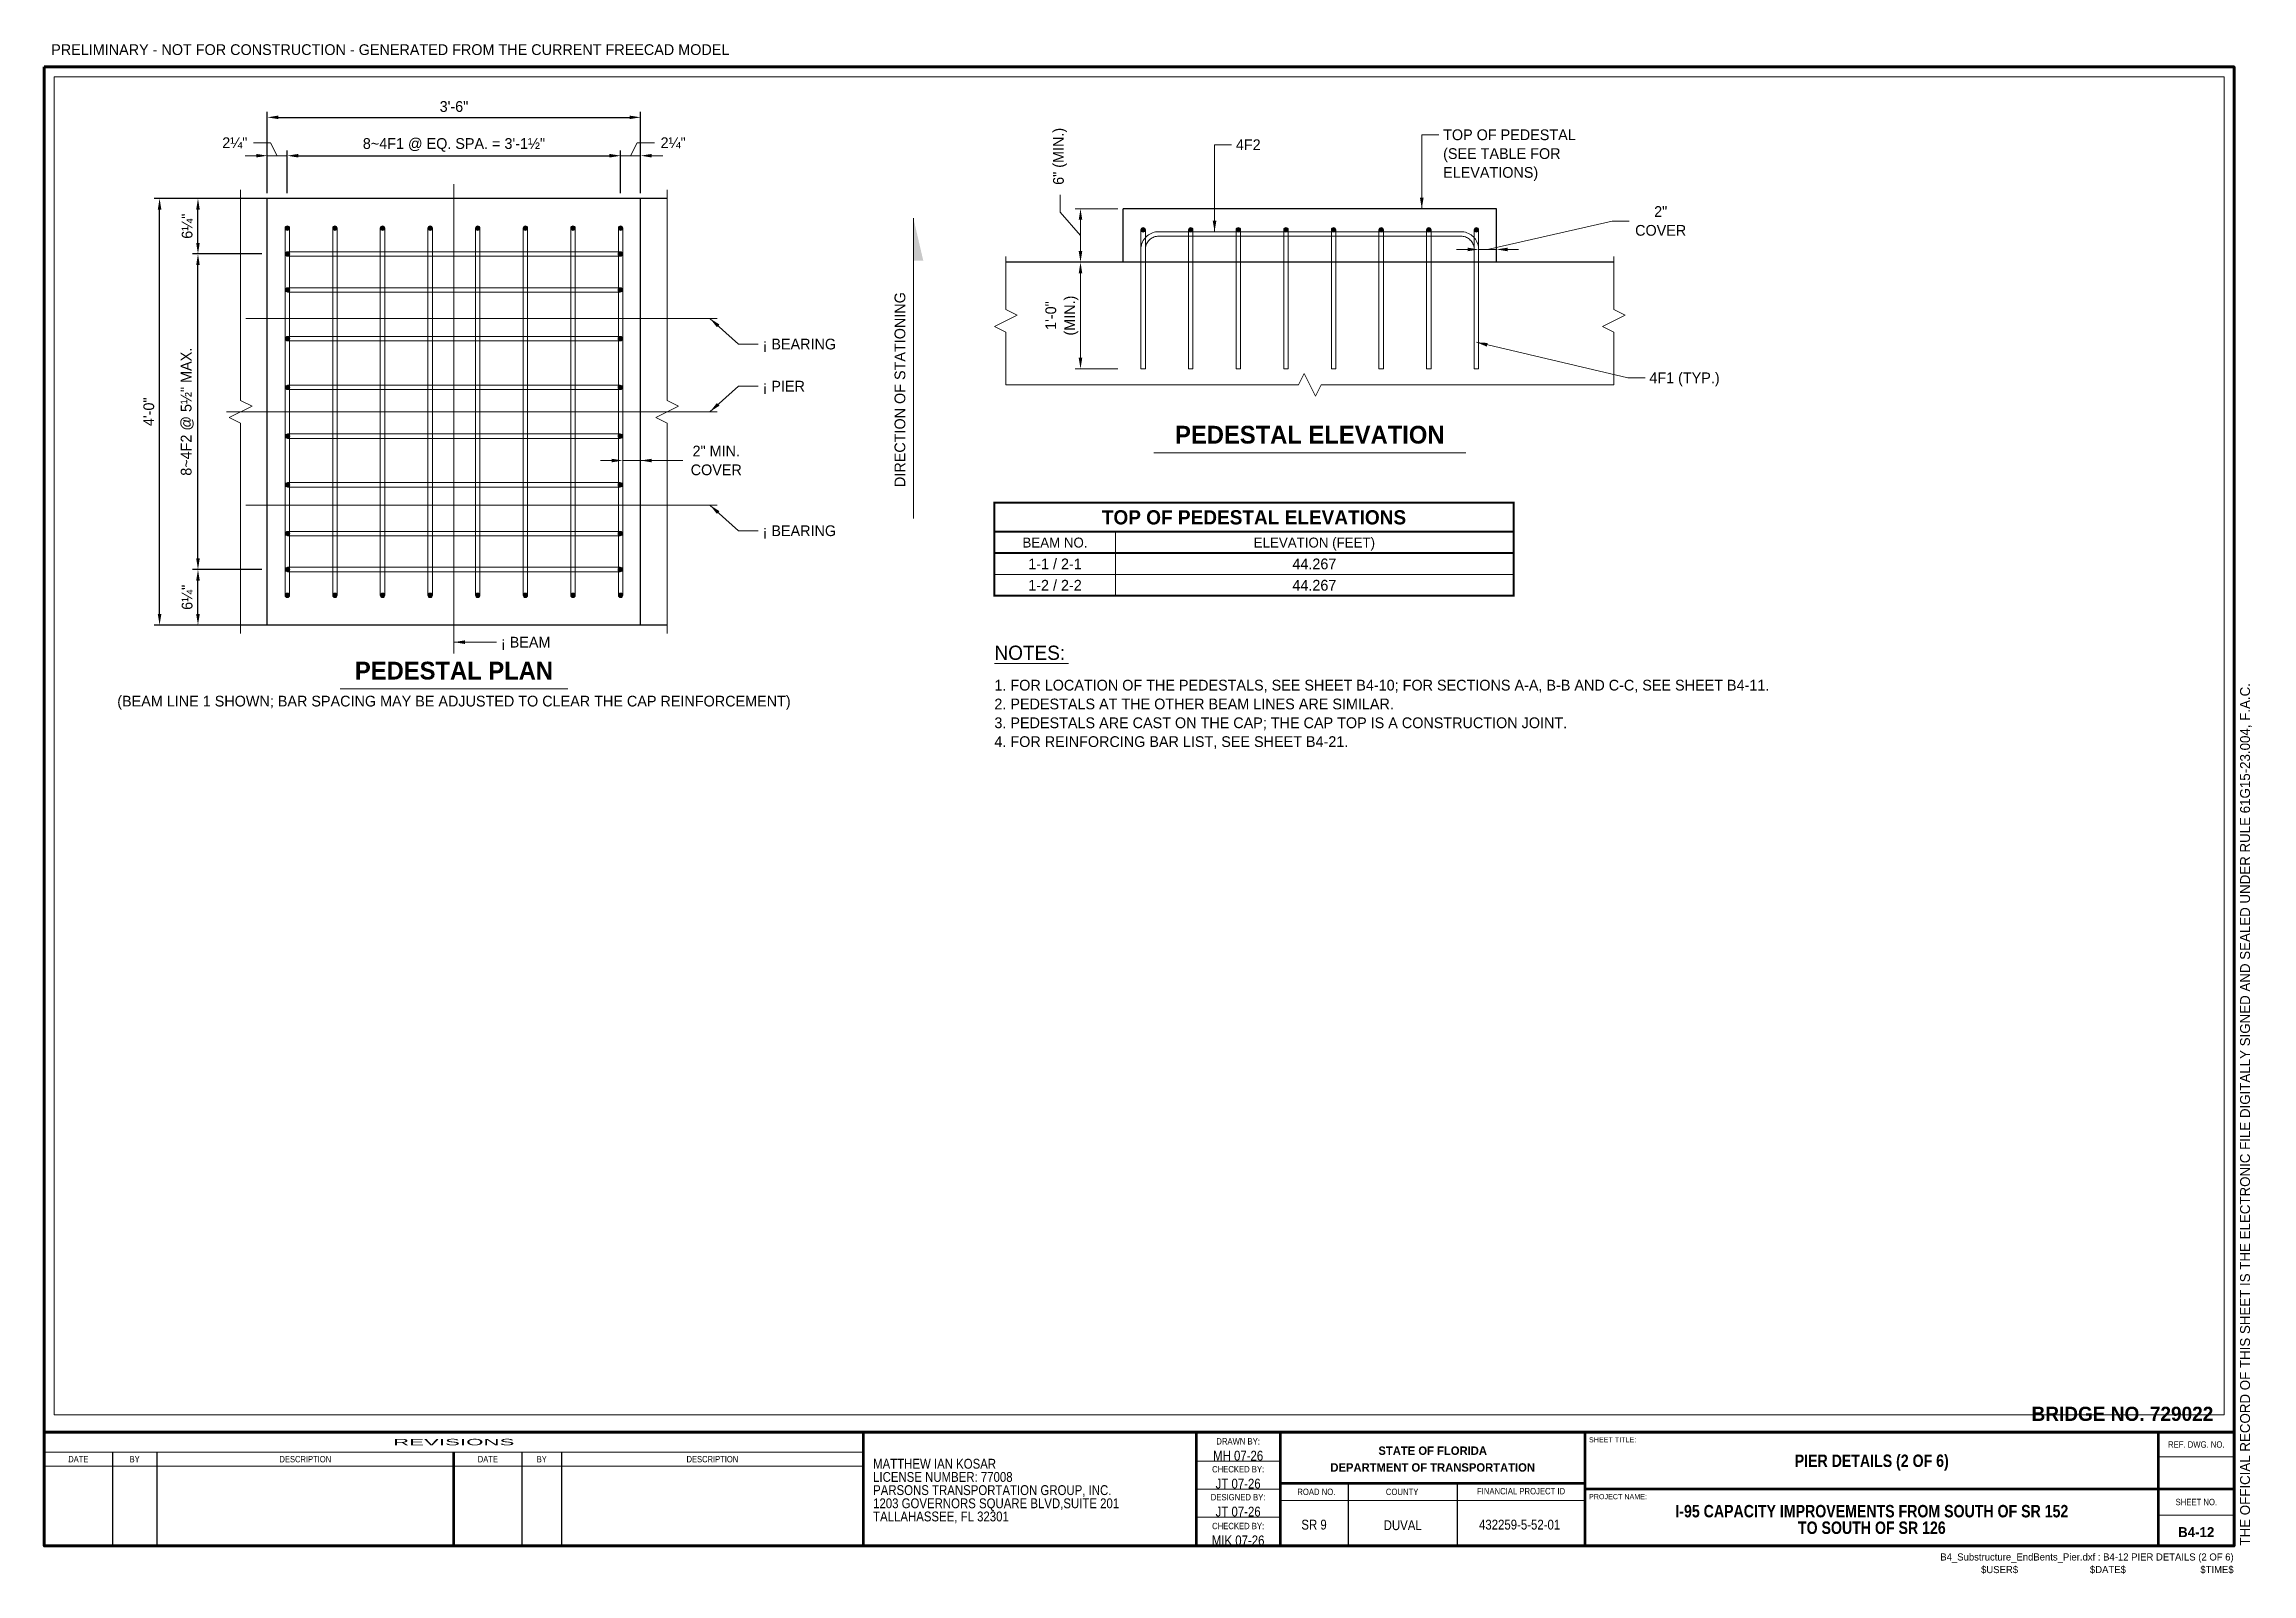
# Paper-space layout 'B4-12 PIER DETAILS (2 OF 6)' of a CAD drawing. Extents: x 0.07 to 1.36, y 0.01 to 0.9.
# The model-space entities are those that its viewports show. They can reach past a viewport. Long polylines and large blocks are cut down to what shows.
import ezdxf
from ezdxf.enums import TextEntityAlignment as Align

# ---------------------------------------------------------------- set-up
doc = ezdxf.new("R2010")
doc.units = 21
doc.header["$MEASUREMENT"] = 0
for name, pattern in [('DGN2', [0.12, 0.08, -0.04]), ('DGN4', [0.336, 0.2, -0.053, 0.03, -0.053]), ('DGN7', [0.726, 0.59, -0.053, 0.03, -0.053])]:
    doc.linetypes.add(name, pattern=pattern)
doc.layers.add('ActivePts-ConstElements', color=14, linetype='Continuous', lineweight=0, plot=False)
doc.layers.add('ClipBorder_dp', color=2, linetype='DGN2', lineweight=9, plot=False)
for name, color, linetype, lineweight in [('Border', 7, 'Continuous', 15), ('CL_Major', 1, 'DGN7', 9), ('CL_Minor', 7, 'DGN4', 9), ('Dimension', 7, 'Continuous', 9), ('Leader', 7, 'Continuous', 9), ('Rebar', 2, 'Continuous', 15), ('SubStrConc', 3, 'Continuous', 30), ('SubStrConc2', 3, 'Continuous', 30), ('Symbols', 7, 'Continuous', 15), ('Tables', 7, 'Continuous', 15), ('TextMisc', 7, 'Continuous', 13), ('TextStructShtNo', 7, 'Continuous', 9), ('TextStructures', 7, 'Continuous', 9), ('TextStructuresLabel', 7, 'Continuous', 0)]:
    doc.layers.add(name, color=color, linetype=linetype, lineweight=lineweight)
doc.styles.add('FDOT (Medium)', font='FDOT.ttf')
doc.styles.add('FDOT (Small)', font='FDOT.ttf')
doc.styles.add('FDOT Bold (Large)', font='FDOTBold.ttf')
doc.styles.add('FDOT Bold (Medium)', font='FDOTBold.ttf')
doc.styles.add('FDOT Structures', font='FDOT.ttf')
doc.styles.add('FDOT Structures Annotation', font='FDOT.ttf')
doc.styles.add('Style-Arial', font='arial.ttf')
doc.styles.add('Style-FDOT Bold', font='FDOTBold.ttf')
doc.styles.add('Style-FDOT Imprint Bold', font='FDOTImprintBold.ttf')
doc.styles.add('Style-FDOT Mono', font='FDOTMono.ttf')
doc.dimstyles.new('FDOT Structures Note-Arrow 3-4', dxfattribs={"dimtxt": 0.1008, "dimasz": 0.104133, "dimexe": 0.0504, "dimexo": 0.0504, "dimgap": 0.0504, "dimtad": 1, "dimdec": 3, "dimlfac": 12, "dimzin": 15, "dimlunit": 4, "dimtxsty": 'FDOT Structures Annotation', "dimcen": 2.5, "dimclrd": 256, "dimclre": 256, "dimclrt": 256, "dimazin": 3, "dimtfac": 0.7, "dimtmove": 0, "dimatfit": 1, "dimtfill": 1, "dimfrac": 1, "dimlwd": -1, "dimlwe": -1})

psp = doc.layouts.new('B4-12 PIER DETAILS (2 OF 6)')

# ---------------------------------------------------------------- texts
at = {"layer": 'Border', "style": 'FDOT Structures'}
psp.add_text('PRELIMINARY - NOT FOR CONSTRUCTION - GENERATED FROM THE CURRENT FREECAD MODEL', height=0.0063, dxfattribs=at).set_placement((0.0708, 0.8967), align=Align.BOTTOM_LEFT)
at = {"layer": 'Tables'}
for s, height, style, p in [('TOP OF PEDESTAL ELEVATIONS', 0.008333, 'FDOT Bold (Medium)', (0.7756, 0.6277)), ('BEAM NO.', 0.00583, 'FDOT (Small)', (0.659, 0.6129)), ('ELEVATION (FEET)', 0.005833, 'FDOT (Small)', (0.811, 0.6129)), ('1-1 / 2-1', 0.0063, 'FDOT Structures', (0.659, 0.6004)), ('44.267', 0.0063, 'FDOT Structures', (0.811, 0.6004)), ('1-2 / 2-2', 0.0063, 'FDOT Structures', (0.659, 0.5879)), ('44.267', 0.0063, 'FDOT Structures', (0.811, 0.5879))]:
    psp.add_text(s, height=height, dxfattribs=dict(at, style=style)).set_placement(p, align=Align.MIDDLE_CENTER)
at = {"layer": 'TextStructures', "style": 'FDOT (Medium)'}
psp.add_text('NOTES:', height=0.00833, dxfattribs=at).set_placement((0.6235, 0.5525), align=Align.TOP_LEFT)
at = {"layer": 'TextStructures', "insert": (0.6235, 0.5325), "char_height": 0.0063, "width": 0.583333, "attachment_point": 1, "line_spacing_factor": 1.05, "style": 'FDOT Structures'}
psp.add_mtext('\\pxi-2.6,l2.6;1. FOR LOCATION OF THE PEDESTALS, SEE SHEET B4-10; FOR SECTIONS A-A, B-B AND C-C, SEE SHEET B4-11.\\P2. PEDESTALS AT THE OTHER BEAM LINES ARE SIMILAR.\\P3. PEDESTALS ARE CAST ON THE CAP; THE CAP TOP IS A CONSTRUCTION JOINT.\\P4. FOR REINFORCING BAR LIST, SEE SHEET B4-21.', dxfattribs=at)

msp = doc.modelspace()

# ---------------------------------------------------------------- texts
at = {"layer": 'Border', "style": 'FDOT Structures'}
msp.add_text('3/4" = 1\'-0"', height=0.1008, dxfattribs=at).set_placement((360, -12.493333), align=Align.TOP_LEFT)
at = {"layer": 'Dimension', "insert": (369.325109, -0.640169), "char_height": 0.1008, "attachment_point": 5, "rotation": 90, "line_spacing_factor": 1.05, "style": 'FDOT Structures Annotation', "bg_fill": 3, "box_fill_scale": 1.1, "bg_fill_color": 0}
msp.add_mtext('6" (MIN.)', dxfattribs=at)
at = {"layer": 'Dimension', "insert": (374.956616, -1.246393), "char_height": 0.1008, "attachment_point": 5, "line_spacing_factor": 1.05, "style": 'FDOT Structures Annotation', "bg_fill": 3, "box_fill_scale": 1.1, "bg_fill_color": 0}
msp.add_mtext('2"\\PCOVER', dxfattribs=at)
at = {"layer": 'TextStructures', "style": 'FDOT Structures'}
for s, p in [('4F2', (370.974169, -0.531137)), ('¡ BEARING', (366.536481, -2.399931)), ('4F1 (TYP.)', (374.850365, -2.716393)), ('¡ PIER', (366.536481, -2.794651)), ('¡ BEARING', (366.536481, -4.149931)), ('¡ BEAM', (364.083106, -5.194849))]:
    msp.add_text(s, height=0.1008, dxfattribs=at).set_placement(p, align=Align.MIDDLE_LEFT)
msp.add_text('DIRECTION OF STATIONING', height=0.1008, rotation=90, dxfattribs=at).set_placement((367.904602, -2.826853), align=Align.BOTTOM_CENTER)
at = {"layer": 'TextStructures'}
for s, height, style, p in [('PEDESTAL ELEVATION', 0.166672, 'FDOT Bold (Large)', (371.66667, -3.38306)), ('PEDESTAL PLAN', 0.166672, 'FDOT Bold (Large)', (363.642786, -5.594849)), ('(BEAM LINE 1 SHOWN; BAR SPACING MAY BE ADJUSTED TO CLEAR THE CAP REINFORCEMENT)', 0.1008, 'FDOT Structures', (363.642786, -5.828077))]:
    msp.add_text(s, height=height, dxfattribs=dict(at, style=style)).set_placement(p, align=Align.BOTTOM_CENTER)
at = {"layer": 'TextStructures', "insert": (372.917015, -0.387404), "char_height": 0.1008, "attachment_point": 1, "line_spacing_factor": 1.05, "style": 'FDOT Structures'}
msp.add_mtext('TOP OF PEDESTAL\\P(SEE TABLE FOR\\PELEVATIONS)', dxfattribs=at)

# ---------------------------------------------------------------- blocks, each defined once
blk = doc.blocks.new('11x17 Structures Sheet Border')
at = {"layer": 'Border', "lineweight": 80}
blk.add_line((1.329161, 0.070862), (0.045879, 0.070862), dxfattribs=at)
at = {"layer": 'Border', "linetype": 'Continuous', "lineweight": 53}
for p, q in [((0.52586, 0.070862), (0.52586, 0.004198)), ((0.720852, 0.070862), (0.720852, 0.004198)), ((0.770195, 0.070862), (0.770195, 0.004198)), ((0.948855, 0.004198), (0.948855, 0.070862)), ((1.284845, 0.004198), (1.284845, 0.070862)), ((0.28587, 0.0043), (0.28587, 0.059196)), ((0.770195, 0.040863), (0.948855, 0.040863)), ((1.329161, 0.03753), (0.948855, 0.03753))]:
    blk.add_line(p, q, dxfattribs=at)
at = {"layer": 'Border', "linetype": 'Continuous', "lineweight": 13}
for p, q in [((0.52586, 0.059196), (0.045879, 0.059196)), ((0.720852, 0.053848), (0.770195, 0.053848)), ((1.329161, 0.056343), (1.284845, 0.056343)), ((0.52586, 0.050863), (0.045879, 0.050863)), ((0.720852, 0.037466), (0.770195, 0.037466)), ((0.770195, 0.030863), (0.948855, 0.030863)), ((0.720852, 0.021083), (0.770195, 0.021083)), ((1.329161, 0.022295), (1.284845, 0.022295))]:
    blk.add_line(p, q, dxfattribs=at)
at = {"layer": 'Border', "linetype": 'Continuous', "lineweight": 30}
for p, q in [((0.085878, 0.059196), (0.085878, 0.0043)), ((0.111928, 0.059196), (0.111928, 0.003858)), ((0.325868, 0.059196), (0.325868, 0.0043)), ((0.349011, 0.059196), (0.349011, 0.003858)), ((0.810066, 0.040863), (0.810066, 0.004198)), ((0.873836, 0.040863), (0.873836, 0.004198))]:
    blk.add_line(p, q, dxfattribs=at)
at = {"layer": 'Border', "lineweight": 80, "flags": 128}
blk.add_lwpolyline([(0.045879, 0.87083), (1.329161, 0.87083), (1.329161, 0.004198), (0.045879, 0.004198)], close=True, dxfattribs=at)
at = {"layer": 'ActivePts-ConstElements', "linetype": 'Continuous', "lineweight": 0, "flags": 1}
for tag in ['SheetTitle_Top', 'SheetTitle_Bottom', 'Company_City', 'Company_Zip', 'Company_Phone', 'County_Middle', 'Company_Name', 'Company_Street', 'Company_State', 'Company_Fax', 'County_Top', 'County_Bottom', 'License_Number', 'Professional_Name', 'Professional_Type', 'Financial_Project_Id', 'Road_Number', 'RoadwayID', 'Bridge_Number', 'Designed_By', 'Designed_By_Date', 'Drawing_Checked_By', 'Drawing_Checked_By_Date', 'Design_Checked_By', 'Design_Checked_By_Date', 'Bridge_Project_Description', 'Bridge_Project_Description_Top', 'Bridge_Project_Description_Bottom', 'FAC_Note', 'Drawn_By', 'Drawn_By_Date']:
    blk.add_attdef(tag, (0, 0), '', height=0.007292, dxfattribs=at)
at = {"layer": 'TextMisc', "linetype": 'Continuous', "insert": (1.332633, 0.004388), "char_height": 0.005833, "attachment_point": 1, "rotation": 90, "line_spacing_factor": 0.9, "style": 'FDOT (Small)'}
blk.add_mtext('THE OFFICIAL RECORD OF THIS SHEET IS THE ELECTRONIC FILE DIGITALLY SIGNED AND SEALED UNDER RULE 61G15-23.004, F.A.C.', dxfattribs=at)
at = {"layer": 'TextStructures', "lineweight": 13, "style": 'Style-Arial'}
for s, height, width, p in [('REVISIONS', 0.003753, 2.491007, (0.28587, 0.065029)), ('REF. DWG. NO.', 0.00375, 0.861083, (1.307003, 0.063602)), ('SHEET NO.', 0.00375, 0.861083, (1.307003, 0.029912))]:
    blk.add_text(s, height=height, dxfattribs=dict(at, width=width)).set_placement(p, align=Align.MIDDLE_CENTER)
at = {"layer": 'TextStructures', "lineweight": 0, "style": 'Style-Arial'}
for s, height, rotation, width, p in [('DATE', 0.003736, 359.869253, 0.849615, (0.065879, 0.055029)), ('DESCRIPTION', 0.003752, 360, 0.845673, (0.198899, 0.055029)), ('DATE', 0.003736, 360, 0.849615, (0.305869, 0.055029)), ('DESCRIPTION', 0.003752, 360, 0.845673, (0.437436, 0.055029))]:
    blk.add_text(s, height=height, rotation=rotation, dxfattribs=dict(at, width=width)).set_placement(p, align=Align.MIDDLE_CENTER)
for s, height, width, p in [('BY', 0.003753, 0.846461, (0.098903, 0.055029)), ('BY', 0.003753, 0.846461, (0.33744, 0.055029)), ('ROAD NO.', 0.003736, 0.862747, (0.791352, 0.035863)), ('COUNTY', 0.003753, 0.860866, (0.841616, 0.035863)), ('FINANCIAL PROJECT ID', 0.003753, 0.8602, (0.91132, 0.036273))]:
    blk.add_text(s, height=height, dxfattribs=dict(at, width=width)).set_placement(p, align=Align.MIDDLE_CENTER)
at = {"layer": 'TextStructures', "lineweight": 13}
for s, insert, char_height, attachment_point, line_spacing_factor, style in [(' BRIDGE NO. 729022', (1.316956, 0.081523), 0.008333, 6, 0.6, 'FDOT Bold (Medium)'), ('\\H1x;\\W0.864865;MH 07-26', (0.745524, 0.05702), 0.005781, 5, 0.6, 'Style-FDOT Mono'), ('STATE OF FLORIDA\\PDEPARTMENT OF TRANSPORTATION\\P', (0.859525, 0.055042), 0.004921, 5, 1.197447, 'Style-FDOT Imprint Bold'), ('\\H1x;\\W0.864865;JT 07-26', (0.745524, 0.040638), 0.005781, 5, 0.6, 'Style-FDOT Mono'), ('\\H1x;\\W0.864865;JT 07-26', (0.745524, 0.024256), 0.005781, 5, 0.6, 'Style-FDOT Mono'), ('\\H1x;\\W0.864865; \\PDUVAL\\P ', (0.841951, 0.016296), 0.005781, 5, 0.801269, 'Style-FDOT Mono'), ('\\H1x;\\W0.864865;432259-5-52-01', (0.910454, 0.016618), 0.005781, 5, 0.6, 'Style-FDOT Mono'), ('\\H1x;\\W0.864865;MIK 07-26', (0.745524, 0.007371), 0.005781, 5, 0.6, 'Style-FDOT Mono')]:
    blk.add_mtext(s, dxfattribs=dict(at, insert=insert, char_height=char_height, attachment_point=attachment_point, line_spacing_factor=line_spacing_factor, style=style))
at = {"layer": 'TextStructures', "lineweight": 0, "style": 'Style-Arial'}
for s, insert, char_height, attachment_point, line_spacing_factor in [('\\H1x;\\W0.863416;DRAWN BY:', (0.745524, 0.065471), 0.003736, 5, 1.302295), ('SHEET TITLE:', (0.951124, 0.066366), 0.002998, 4, 1.475197), ('\\H1x;\\W0.863416;CHECKED BY:', (0.745524, 0.049089), 0.003736, 5, 1.302295), ('\\H1x;\\W0.863416;DESIGNED BY:', (0.745524, 0.032707), 0.003736, 5, 1.302295), ('PROJECT NAME:\\P', (0.951124, 0.033034), 0.002998, 4, 1.475197), ('\\H1x;\\W0.863416;CHECKED BY:', (0.745524, 0.015821), 0.003736, 5, 1.302295)]:
    blk.add_mtext(s, dxfattribs=dict(at, insert=insert, char_height=char_height, attachment_point=attachment_point, line_spacing_factor=line_spacing_factor))
at = {"layer": 'TextStructures', "lineweight": 13, "char_height": 0.005781, "style": 'Style-FDOT Mono'}
for s, insert, width, attachment_point, line_spacing_factor in [('\\H1x;\\W0.864865;MATTHEW IAN KOSAR\\PLICENSE NUMBER: 77008\\PPARSONS TRANSPORTATION GROUP, INC.\\P1203 GOVERNORS SQUARE BLVD,SUITE 201\\PTALLAHASSEE, FL 32301', (0.531613, 0.036341), 0.185826, 4, 0.801269), ('\\H1x;\\W0.864865;SR 9', (0.789996, 0.016618), 0.0574, 5, 0.6)]:
    blk.add_mtext(s, dxfattribs=dict(at, insert=insert, width=width, attachment_point=attachment_point, line_spacing_factor=line_spacing_factor))
at = {"layer": 'TextStructuresLabel', "lineweight": 30, "char_height": 0.007292, "attachment_point": 5, "style": 'Style-FDOT Bold'}
for s, insert, width, line_spacing_factor in [('\\fFDOT Bold|b1|i0|c00|p7;\\H1x;\\W0.849998; ', (1.11685, 0.061314), 0.278381, 0.6), ('\\fFDOT Bold|b1|i0|c00|p7;\\H1x;\\W0.849998; ', (1.11685, 0.044648), 0.278381, 0.6), ('\\fFDOT Bold|b1|i0|c00|p7;\\H1x;\\W0.849998;I-95 CAPACITY IMPROVEMENTS FROM SOUTH OF SR 152 TO SOUTH OF SR 126', (1.11685, 0.019649), 0.23333, 0.798592), ('\\fFDOT Bold|b1|i0|c00|p7;\\H1x;\\W0.849998; ', (1.11685, 0.027982), 0.278381, 0.6), ('\\fFDOT Bold|b1|i0|c00|p7;\\H1x;\\W0.849998; ', (1.11685, 0.011316), 0.278381, 0.6)]:
    blk.add_mtext(s, dxfattribs=dict(at, insert=insert, width=width, line_spacing_factor=line_spacing_factor))
blk = doc.blocks.new('Structures Sheet Number-Title B4-12')
at = {"layer": 'TextMisc', "char_height": 0.004167, "attachment_point": 3, "line_spacing_factor": 1.019993, "style": 'FDOT (Small)'}
for s, insert in [('B4_Substructure_EndBents_Pier.dxf : B4-12 PIER DETAILS (2 OF 6)', (-0.000217, -0.004396)), ('$USER$', (-0.126551, -0.011792)), ('$DATE$', (-0.063384, -0.011792)), ('$TIME$', (-0.000217, -0.011792))]:
    blk.add_mtext(s, dxfattribs=dict(at, insert=insert))
at = {"layer": 'TextStructShtNo', "lineweight": 30, "insert": (-0.022158, 0.008076), "char_height": 0.005833, "attachment_point": 5, "line_spacing_factor": 0.6, "style": 'Style-FDOT Bold'}
blk.add_mtext('B4-12', dxfattribs=at)
at = {"layer": 'TextStructures', "lineweight": 30, "insert": (-0.212311, 0.048783), "char_height": 0.007292, "width": 0.2776, "attachment_point": 5, "line_spacing_factor": 0.6, "style": 'Style-FDOT Bold'}
blk.add_mtext('\\H1x;\\W0.849998;PIER DETAILS (2 OF 6)', dxfattribs=at)
blk = doc.blocks.new('_CLOSEDFILLED')
at = {"layer": 'Dimension'}
blk.add_solid([(-1, 0.16), (0, 0), (-1, -0.16)], dxfattribs=at)
blk = doc.blocks.new('*D253')
at = {"layer": 'Dimension'}
for p, q in [((361.893, -0.984), (361.893, -0.584)), ((362.08, -0.984), (362.08, -0.584)), ((361.789, -0.634), (361.684, -0.634)), ((361.893, -0.634), (362.08, -0.634)), ((362.184, -0.634), (362.289, -0.634))]:
    blk.add_line(p, q, dxfattribs=at)
at = {"layer": 'Dimension', "xscale": 0.10413333333333333, "yscale": 0.10413333333333333}
blk.add_blockref('_CLOSEDFILLED', (361.893, -0.634), dxfattribs=at)
at = {"layer": 'Dimension', "xscale": 0.10413333333333333, "yscale": 0.10413333333333333, "rotation": 180}
blk.add_blockref('_CLOSEDFILLED', (362.08, -0.634), dxfattribs=at)
blk = doc.blocks.new('*D255')
at = {"layer": 'Dimension'}
for p, q in [((365.205, -0.984), (365.205, -0.584)), ((365.393, -0.984), (365.393, -0.584)), ((365.101, -0.634), (364.997, -0.634)), ((365.205, -0.634), (365.393, -0.634)), ((365.497, -0.634), (365.601, -0.634))]:
    blk.add_line(p, q, dxfattribs=at)
at = {"layer": 'Dimension', "xscale": 0.10413333333333333, "yscale": 0.10413333333333333}
blk.add_blockref('_CLOSEDFILLED', (365.205, -0.634), dxfattribs=at)
at = {"layer": 'Dimension', "xscale": 0.10413333333333333, "yscale": 0.10413333333333333, "rotation": 180}
blk.add_blockref('_CLOSEDFILLED', (365.393, -0.634), dxfattribs=at)
blk = doc.blocks.new('*D261')
at = {"layer": 'Dimension'}
for p, q in [((365.122, -3.492), (365.018, -3.492)), ((365.226, -3.492), (365.393, -3.492)), ((365.497, -3.492), (365.601, -3.492))]:
    blk.add_line(p, q, dxfattribs=at)
at = {"layer": 'Dimension', "xscale": 0.10413333333333333, "yscale": 0.10413333333333333}
blk.add_blockref('_CLOSEDFILLED', (365.226, -3.492), dxfattribs=at)
at = {"layer": 'Dimension', "xscale": 0.10413333333333333, "yscale": 0.10413333333333333, "rotation": 180}
blk.add_blockref('_CLOSEDFILLED', (365.393, -3.492), dxfattribs=at)
blk = doc.blocks.new('*D262')
at = {"layer": 'Dimension'}
for p, q in [((369.866, -1.633), (369.466, -1.633)), ((369.517, -2.529), (369.517, -1.737)), ((369.866, -2.633), (369.466, -2.633))]:
    blk.add_line(p, q, dxfattribs=at)
at = {"layer": 'Dimension', "xscale": 0.10413333333333333, "yscale": 0.10413333333333333}
for p, rotation in [((369.517, -1.633), 90), ((369.517, -2.633), -90.00000000000001)]:
    blk.add_blockref('_CLOSEDFILLED', p, dxfattribs=dict(at, rotation=rotation))
blk = doc.blocks.new('*D263')
at = {"layer": 'Dimension'}
for p, q in [((369.866, -1.131), (369.466, -1.131)), ((369.517, -1.529), (369.517, -1.235)), ((369.866, -1.633), (369.466, -1.633))]:
    blk.add_line(p, q, dxfattribs=at)
at = {"layer": 'Dimension', "xscale": 0.10413333333333333, "yscale": 0.10413333333333333}
for p, rotation in [((369.517, -1.131), 90), ((369.517, -1.633), -90.00000000000001)]:
    blk.add_blockref('_CLOSEDFILLED', p, dxfattribs=dict(at, rotation=rotation))
blk = doc.blocks.new('*D264')
at = {"layer": 'Dimension'}
for p, q in [((373.146, -1.513), (373.042, -1.513)), ((373.25, -1.513), (373.417, -1.513)), ((373.521, -1.513), (373.625, -1.513))]:
    blk.add_line(p, q, dxfattribs=at)
at = {"layer": 'Dimension', "xscale": 0.10413333333333333, "yscale": 0.10413333333333333}
blk.add_blockref('_CLOSEDFILLED', (373.25, -1.513), dxfattribs=at)
at = {"layer": 'Dimension', "xscale": 0.10413333333333333, "yscale": 0.10413333333333333, "rotation": 180}
blk.add_blockref('_CLOSEDFILLED', (373.417, -1.513), dxfattribs=at)

# ---------------------------------------------------------------- dimensions: what is measured, and where the dimension line sits
at = {"layer": 'Dimension'}
for base, p1, p2, picture, middle in [((361.892745, -0.634453), (361.892745, -1.034703), (362.080286, -1.034703), '*D253', (361.986515, -0.634453)), ((373.250039, -1.51306), (373.250039, -1.51306), (373.416712, -1.51306), '*D264', (373.333375, -1.51306)), ((365.226155, -3.491585), (365.226155, -3.491585), (365.392828, -3.491585), '*D261', (365.309491, -3.491585))]:
    dim = msp.add_linear_dim(base=base, p1=p1, p2=p2, text=' ', dimstyle='FDOT Structures Note-Arrow 3-4', dxfattribs=at)
    dim.commit()
    dim.dimension.update_dxf_attribs({"geometry": picture, "text_midpoint": middle})
for base, p1, p2, picture, middle in [((369.516629, -1.63306), (369.916629, -1.63306), (369.916629, -1.131137), '*D263', (369.516629, -1.382099)), ((369.516629, -2.63306), (369.916629, -2.63306), (369.916629, -1.63306), '*D262', (369.516629, -2.13306))]:
    dim = msp.add_linear_dim(base=base, p1=p1, p2=p2, angle=90, text=' ', dimstyle='FDOT Structures Note-Arrow 3-4', dxfattribs=at)
    dim.commit()
    dim.dimension.update_dxf_attribs({"geometry": picture, "text_midpoint": middle})

# ---------------------------------------------------------------- hatches: boundary and pattern name
at = {"layer": 'Rebar'}
h = msp.add_hatch(color=256, dxfattribs=at)
h.dxf.hatch_style = 1
edge = h.paths.add_edge_path()
edge.add_arc((362.080251, -1.31357), 0.020833, 0, 360)
h = msp.add_hatch(color=256, dxfattribs=at)
h.dxf.hatch_style = 1
edge = h.paths.add_edge_path()
edge.add_arc((362.52668, -1.31356), 0.020833, 0, 360)
h = msp.add_hatch(color=256, dxfattribs=at)
h.dxf.hatch_style = 1
edge = h.paths.add_edge_path()
edge.add_arc((362.973108, -1.313551), 0.020833, 0, 360)
h = msp.add_hatch(color=256, dxfattribs=at)
h.dxf.hatch_style = 1
edge = h.paths.add_edge_path()
edge.add_arc((363.419537, -1.313542), 0.020833, 0, 360)
h = msp.add_hatch(color=256, dxfattribs=at)
h.dxf.hatch_style = 1
edge = h.paths.add_edge_path()
edge.add_arc((363.865965, -1.313533), 0.020833, 0, 360)
h = msp.add_hatch(color=256, dxfattribs=at)
h.dxf.hatch_style = 1
edge = h.paths.add_edge_path()
edge.add_arc((364.312394, -1.313524), 0.020833, 0, 360)
h = msp.add_hatch(color=256, dxfattribs=at)
h.dxf.hatch_style = 1
edge = h.paths.add_edge_path()
edge.add_arc((364.758822, -1.313514), 0.020833, 0, 360)
h = msp.add_hatch(color=256, dxfattribs=at)
h.dxf.hatch_style = 1
edge = h.paths.add_edge_path()
edge.add_arc((365.205251, -1.313505), 0.020833, 0, 360)
h = msp.add_hatch(color=256, dxfattribs=at)
h.dxf.hatch_style = 1
edge = h.paths.add_edge_path()
edge.add_arc((370.10417, -1.329046), 0.020833, 0, 360)
h = msp.add_hatch(color=256, dxfattribs=at)
h.dxf.hatch_style = 1
edge = h.paths.add_edge_path()
edge.add_arc((370.550599, -1.329046), 0.020833, 0, 360)
h = msp.add_hatch(color=256, dxfattribs=at)
h.dxf.hatch_style = 1
edge = h.paths.add_edge_path()
edge.add_arc((370.997027, -1.329046), 0.020833, 0, 360)
h = msp.add_hatch(color=256, dxfattribs=at)
h.dxf.hatch_style = 1
edge = h.paths.add_edge_path()
edge.add_arc((371.443456, -1.329046), 0.020833, 0, 360)
h = msp.add_hatch(color=256, dxfattribs=at)
h.dxf.hatch_style = 1
edge = h.paths.add_edge_path()
edge.add_arc((371.889884, -1.329046), 0.020833, 0, 360)
h = msp.add_hatch(color=256, dxfattribs=at)
h.dxf.hatch_style = 1
edge = h.paths.add_edge_path()
edge.add_arc((372.336313, -1.329046), 0.020833, 0, 360)
h = msp.add_hatch(color=256, dxfattribs=at)
h.dxf.hatch_style = 1
edge = h.paths.add_edge_path()
edge.add_arc((372.782742, -1.329046), 0.020833, 0, 360)
h = msp.add_hatch(color=256, dxfattribs=at)
h.dxf.hatch_style = 1
edge = h.paths.add_edge_path()
edge.add_arc((373.22917, -1.329046), 0.020833, 0, 360)
h = msp.add_hatch(color=256, dxfattribs=at)
h.dxf.hatch_style = 1
edge = h.paths.add_edge_path()
edge.add_arc((362.083011, -1.555605), 0.020833, 0, 360)
h = msp.add_hatch(color=256, dxfattribs=at)
h.dxf.hatch_style = 1
edge = h.paths.add_edge_path()
edge.add_arc((365.2025, -1.555541), 0.020833, 0, 360)
h = msp.add_hatch(color=256, dxfattribs=at)
h.dxf.hatch_style = 1
edge = h.paths.add_edge_path()
edge.add_arc((362.083018, -1.892659), 0.020833, 0, 360)
h = msp.add_hatch(color=256, dxfattribs=at)
h.dxf.hatch_style = 1
edge = h.paths.add_edge_path()
edge.add_arc((365.202507, -1.892594), 0.020833, 0, 360)
h = msp.add_hatch(color=256, dxfattribs=at)
h.dxf.hatch_style = 1
edge = h.paths.add_edge_path()
edge.add_arc((362.083028, -2.349504), 0.020833, 0, 360)
h = msp.add_hatch(color=256, dxfattribs=at)
h.dxf.hatch_style = 1
edge = h.paths.add_edge_path()
edge.add_arc((365.202516, -2.349439), 0.020833, 0, 360)
h = msp.add_hatch(color=256, dxfattribs=at)
h.dxf.hatch_style = 1
edge = h.paths.add_edge_path()
edge.add_arc((362.083037, -2.806349), 0.020833, 0, 360)
h = msp.add_hatch(color=256, dxfattribs=at)
h.dxf.hatch_style = 1
edge = h.paths.add_edge_path()
edge.add_arc((365.202526, -2.806285), 0.020833, 0, 360)
h = msp.add_hatch(color=256, dxfattribs=at)
h.dxf.hatch_style = 1
edge = h.paths.add_edge_path()
edge.add_arc((362.083047, -3.263194), 0.020833, 0, 360)
h = msp.add_hatch(color=256, dxfattribs=at)
h.dxf.hatch_style = 1
edge = h.paths.add_edge_path()
edge.add_arc((365.202535, -3.26313), 0.020833, 0, 360)
h = msp.add_hatch(color=256, dxfattribs=at)
h.dxf.hatch_style = 1
edge = h.paths.add_edge_path()
edge.add_arc((362.083056, -3.72004), 0.020833, 0, 360)
h = msp.add_hatch(color=256, dxfattribs=at)
h.dxf.hatch_style = 1
edge = h.paths.add_edge_path()
edge.add_arc((365.202544, -3.719975), 0.020833, 0, 360)
h = msp.add_hatch(color=256, dxfattribs=at)
h.dxf.hatch_style = 1
edge = h.paths.add_edge_path()
edge.add_arc((362.083065, -4.176885), 0.020833, 0, 360)
h = msp.add_hatch(color=256, dxfattribs=at)
h.dxf.hatch_style = 1
edge = h.paths.add_edge_path()
edge.add_arc((365.202554, -4.17682), 0.020833, 0, 360)
h = msp.add_hatch(color=256, dxfattribs=at)
h.dxf.hatch_style = 1
edge = h.paths.add_edge_path()
edge.add_arc((362.083072, -4.513938), 0.020833, 0, 360)
h = msp.add_hatch(color=256, dxfattribs=at)
h.dxf.hatch_style = 1
edge = h.paths.add_edge_path()
edge.add_arc((365.202561, -4.513874), 0.020833, 0, 360)
h = msp.add_hatch(color=256, dxfattribs=at)
h.dxf.hatch_style = 1
edge = h.paths.add_edge_path()
edge.add_arc((362.080322, -4.755975), 0.020833, 0, 360)
h = msp.add_hatch(color=256, dxfattribs=at)
h.dxf.hatch_style = 1
edge = h.paths.add_edge_path()
edge.add_arc((362.526751, -4.755965), 0.020833, 0, 360)
h = msp.add_hatch(color=256, dxfattribs=at)
h.dxf.hatch_style = 1
edge = h.paths.add_edge_path()
edge.add_arc((362.973179, -4.755956), 0.020833, 0, 360)
h = msp.add_hatch(color=256, dxfattribs=at)
h.dxf.hatch_style = 1
edge = h.paths.add_edge_path()
edge.add_arc((363.419608, -4.755947), 0.020833, 0, 360)
h = msp.add_hatch(color=256, dxfattribs=at)
h.dxf.hatch_style = 1
edge = h.paths.add_edge_path()
edge.add_arc((363.866036, -4.755938), 0.020833, 0, 360)
h = msp.add_hatch(color=256, dxfattribs=at)
h.dxf.hatch_style = 1
edge = h.paths.add_edge_path()
edge.add_arc((364.312465, -4.755929), 0.020833, 0, 360)
h = msp.add_hatch(color=256, dxfattribs=at)
h.dxf.hatch_style = 1
edge = h.paths.add_edge_path()
edge.add_arc((364.758894, -4.755919), 0.020833, 0, 360)
h = msp.add_hatch(color=256, dxfattribs=at)
h.dxf.hatch_style = 1
edge = h.paths.add_edge_path()
edge.add_arc((365.205322, -4.75591), 0.020833, 0, 360)

# ---------------------------------------------------------------- linework, layer by layer
at = {"layer": 'CL_Major', "ltscale": 1.333333}
msp.add_line((361.509411, -3.034651), (366.109494, -3.034651), dxfattribs=at)
at = {"layer": 'CL_Minor', "ltscale": 1.333333}
for p, q in [((363.642786, -5.301516), (363.642786, -0.90112)), ((361.692745, -2.159931), (366.109494, -2.159931)), ((361.692745, -3.909931), (366.109494, -3.909931))]:
    msp.add_line(p, q, dxfattribs=at)
at = {"layer": 'Leader'}
for points in [[(370.773849, -1.346572), (370.773849, -0.531137), (370.933849, -0.531137)], [(372.716695, -1.131137), (372.716695, -0.437804), (372.876695, -0.437804)], [(366.042828, -2.159931), (366.309494, -2.399931), (366.496161, -2.399931)], [(373.229206, -2.38306), (374.650045, -2.716393), (374.810045, -2.716393)], [(366.042828, -3.034651), (366.309494, -2.794651), (366.496161, -2.794651)], [(366.042828, -3.909931), (366.309494, -4.149931), (366.496161, -4.149931)], [(363.642786, -5.194849), (364.042786, -5.194849)]]:
    msp.add_lwpolyline(points, dxfattribs=at)
for points in [[(372.716695, -1.131137), (372.69934, -1.027004), (372.734051, -1.027004)], [(370.773849, -1.346572), (370.756493, -1.242438), (370.791204, -1.242438)], [(366.042828, -2.159931), (366.13184, -2.216693), (366.108619, -2.242493)], [(373.229206, -2.38306), (373.334551, -2.389948), (373.326622, -2.423741)], [(366.042828, -3.034651), (366.108619, -2.95209), (366.13184, -2.97789)], [(366.042828, -3.909931), (366.13184, -3.966693), (366.108619, -3.992493)], [(363.642786, -5.194849), (363.746919, -5.177494), (363.746919, -5.212205)]]:
    msp.add_solid(points, dxfattribs=at)
at = {"layer": 'Rebar'}
for p, q in [((362.059417, -1.31357), (362.101084, -1.313569)), ((362.505846, -1.31356), (362.547513, -1.31356)), ((362.952274, -1.313551), (362.993941, -1.313551)), ((363.398703, -1.313542), (363.44037, -1.313542)), ((363.845131, -1.313533), (363.886798, -1.313532)), ((364.29156, -1.313524), (364.333227, -1.313523)), ((364.737988, -1.313515), (364.779655, -1.313514)), ((365.184417, -1.313505), (365.226084, -1.313505)), ((370.083337, -1.329046), (370.125004, -1.329045)), ((370.125004, -1.329046), (370.083337, -1.329045)), ((370.529766, -1.329046), (370.571433, -1.329045)), ((370.571433, -1.329046), (370.529766, -1.329045)), ((370.976194, -1.329046), (371.017861, -1.329045)), ((371.017861, -1.329046), (370.976194, -1.329045)), ((371.422623, -1.329046), (371.46429, -1.329045)), ((371.46429, -1.329046), (371.422623, -1.329045)), ((371.869051, -1.329046), (371.910718, -1.329045)), ((371.910718, -1.329046), (371.869051, -1.329045)), ((372.31548, -1.329046), (372.357147, -1.329045)), ((372.357147, -1.329046), (372.31548, -1.329045)), ((372.761908, -1.329046), (372.803575, -1.329045)), ((372.803575, -1.329046), (372.761908, -1.329045)), ((373.208337, -1.329046), (373.250004, -1.329045)), ((373.250004, -1.329046), (373.208337, -1.329045)), ((362.083012, -1.576439), (362.083011, -1.534772)), ((365.2025, -1.576375), (365.202499, -1.534708)), ((362.083019, -1.913493), (362.083018, -1.871826)), ((365.202507, -1.913428), (365.202506, -1.871761)), ((362.083029, -2.370338), (362.083028, -2.328671)), ((365.202516, -2.370273), (365.202515, -2.328606)), ((370.124968, -2.633061), (370.083301, -2.633059)), ((370.124989, -2.63306), (370.083322, -2.63306)), ((370.124999, -2.63306), (370.083332, -2.63306)), ((370.125008, -2.63306), (370.083341, -2.63306)), ((370.125018, -2.63306), (370.083351, -2.63306)), ((370.125034, -2.63306), (370.083367, -2.63306)), ((370.083372, -2.633061), (370.125039, -2.633059)), ((370.571397, -2.633061), (370.52973, -2.633059)), ((370.529801, -2.633061), (370.571468, -2.633059)), ((371.017825, -2.633061), (370.976158, -2.633059)), ((370.976229, -2.633061), (371.017896, -2.633059)), ((371.464254, -2.633061), (371.422587, -2.633059)), ((371.422658, -2.633061), (371.464325, -2.633059)), ((371.910682, -2.633061), (371.869015, -2.633059)), ((371.869086, -2.633061), (371.910753, -2.633059)), ((372.357111, -2.633061), (372.315444, -2.633059)), ((372.315515, -2.633061), (372.357182, -2.633059)), ((372.803539, -2.633061), (372.761872, -2.633059)), ((372.761944, -2.633061), (372.803611, -2.633059)), ((373.249968, -2.633061), (373.208301, -2.633059)), ((373.208322, -2.63306), (373.249989, -2.63306)), ((373.208332, -2.63306), (373.249999, -2.63306)), ((373.208341, -2.63306), (373.250008, -2.63306)), ((373.208351, -2.63306), (373.250018, -2.63306)), ((373.208367, -2.63306), (373.250034, -2.63306)), ((373.208372, -2.633061), (373.250039, -2.633059)), ((362.083038, -2.827183), (362.083037, -2.785516)), ((365.202526, -2.827119), (365.202525, -2.785452)), ((362.083048, -3.284028), (362.083047, -3.242361)), ((365.202535, -3.283964), (365.202534, -3.242297)), ((362.083057, -3.740874), (362.083056, -3.699207)), ((365.202545, -3.740809), (365.202544, -3.699142)), ((362.083066, -4.197719), (362.083065, -4.156052)), ((365.202554, -4.197654), (365.202553, -4.155987)), ((362.083073, -4.534772), (362.083072, -4.493105)), ((365.202561, -4.534708), (365.20256, -4.493041)), ((362.059488, -4.755975), (362.101155, -4.755974)), ((362.505917, -4.755965), (362.547584, -4.755965)), ((362.952345, -4.755956), (362.994012, -4.755956)), ((363.398774, -4.755947), (363.440441, -4.755946)), ((363.845202, -4.755938), (363.886869, -4.755937)), ((364.291631, -4.755929), (364.333298, -4.755928)), ((364.73806, -4.755919), (364.779727, -4.755918)), ((365.184488, -4.75591), (365.226155, -4.75591))]:
    msp.add_line(p, q, dxfattribs=at)
for points in [[(362.059488, -4.755975), (362.059417, -1.31357)], [(362.101155, -4.755974), (362.101084, -1.313569)], [(362.505917, -4.755965), (362.505846, -1.31356)], [(362.547584, -4.755965), (362.547513, -1.31356)], [(362.952345, -4.755956), (362.952274, -1.313551)], [(362.994012, -4.755956), (362.993941, -1.313551)], [(363.398774, -4.755947), (363.398703, -1.313542)], [(363.440441, -4.755946), (363.44037, -1.313542)], [(363.845202, -4.755938), (363.845131, -1.313533)], [(363.886869, -4.755937), (363.886798, -1.313532)], [(364.291631, -4.755929), (364.29156, -1.313524)], [(364.333298, -4.755928), (364.333227, -1.313523)], [(364.73806, -4.755919), (364.737988, -1.313515)], [(364.779727, -4.755918), (364.779655, -1.313514)], [(365.184488, -4.75591), (365.184417, -1.313505)], [(365.226155, -4.75591), (365.226084, -1.313505)], [(370.083337, -1.329045), (370.083301, -2.633059)], [(373.249989, -2.63306), (373.249989, -1.512783), (373.249375, -1.49871), (373.247477, -1.484293), (373.244329, -1.470097), (373.239956, -1.456228), (373.234392, -1.442793), (373.227677, -1.429895), (373.219864, -1.417631), (373.211012, -1.406094), (373.201188, -1.395373), (373.190467, -1.385549), (373.17893, -1.376697), (373.166666, -1.368884), (373.153767, -1.362169), (373.140333, -1.356604), (373.126464, -1.352232), (373.112267, -1.349084), (373.09785, -1.347186), (373.083777, -1.346572), (370.249535, -1.346572), (370.235462, -1.347186), (370.221045, -1.349084), (370.206848, -1.352232), (370.19298, -1.356604), (370.179545, -1.362169), (370.166647, -1.368884), (370.154382, -1.376697), (370.142846, -1.385549), (370.132125, -1.395373), (370.122301, -1.406094), (370.113448, -1.417631), (370.105635, -1.429895), (370.098921, -1.442793), (370.093356, -1.456228), (370.088983, -1.470097), (370.085836, -1.484293), (370.083938, -1.49871), (370.083323, -1.512783), (370.083322, -2.63306)], [(373.249999, -2.63306), (373.249999, -1.512783), (373.249385, -1.49871), (373.247487, -1.484293), (373.244339, -1.470097), (373.239966, -1.456228), (373.234402, -1.442793), (373.227687, -1.429895), (373.219874, -1.417631), (373.211022, -1.406094), (373.201198, -1.395373), (373.190477, -1.385549), (373.17894, -1.376697), (373.166676, -1.368884), (373.153777, -1.362169), (373.140343, -1.356604), (373.126474, -1.352232), (373.112277, -1.349084), (373.09786, -1.347186), (373.083787, -1.346572), (370.249544, -1.346572), (370.235471, -1.347186), (370.221054, -1.349084), (370.206857, -1.352232), (370.192989, -1.356604), (370.179554, -1.362169), (370.166656, -1.368884), (370.154391, -1.376697), (370.142855, -1.385549), (370.132134, -1.395373), (370.12231, -1.406094), (370.113457, -1.417631), (370.105644, -1.429895), (370.09893, -1.442793), (370.093365, -1.456228), (370.088992, -1.470097), (370.085845, -1.484293), (370.083947, -1.49871), (370.083332, -1.512783), (370.083332, -2.63306)], [(370.083372, -2.633061), (370.083337, -1.329046)], [(373.250008, -2.63306), (373.250008, -1.512783), (373.249394, -1.49871), (373.247496, -1.484293), (373.244348, -1.470097), (373.239975, -1.456228), (373.234411, -1.442793), (373.227696, -1.429895), (373.219883, -1.417631), (373.211031, -1.406094), (373.201207, -1.395373), (373.190486, -1.385549), (373.178949, -1.376697), (373.166685, -1.368884), (373.153786, -1.362169), (373.140352, -1.356604), (373.126483, -1.352232), (373.112286, -1.349084), (373.097869, -1.347186), (373.083796, -1.346572), (370.249554, -1.346572), (370.235481, -1.347186), (370.221064, -1.349084), (370.206867, -1.352232), (370.192999, -1.356604), (370.179564, -1.362169), (370.166666, -1.368884), (370.154401, -1.376697), (370.142865, -1.385549), (370.132144, -1.395373), (370.12232, -1.406094), (370.113467, -1.417631), (370.105654, -1.429895), (370.09894, -1.442793), (370.093375, -1.456228), (370.089002, -1.470097), (370.085855, -1.484293), (370.083957, -1.49871), (370.083342, -1.512783), (370.083341, -2.63306)], [(373.250018, -2.63306), (373.250018, -1.512783), (373.249402, -1.49871), (373.247505, -1.484293), (373.244357, -1.470097), (373.239984, -1.456228), (373.23442, -1.442793), (373.227705, -1.429895), (373.219892, -1.417631), (373.21104, -1.406094), (373.201216, -1.395373), (373.190495, -1.385549), (373.178958, -1.376697), (373.166694, -1.368884), (373.153795, -1.362169), (373.140361, -1.356604), (373.126492, -1.352232), (373.112295, -1.349084), (373.097878, -1.347186), (373.083805, -1.346572), (370.249563, -1.346572), (370.23549, -1.347186), (370.221073, -1.349084), (370.206876, -1.352232), (370.193008, -1.356604), (370.179573, -1.362169), (370.166675, -1.368884), (370.15441, -1.376697), (370.142874, -1.385549), (370.132153, -1.395373), (370.122329, -1.406094), (370.113476, -1.417631), (370.105663, -1.429895), (370.098949, -1.442793), (370.093384, -1.456228), (370.089011, -1.470097), (370.085864, -1.484293), (370.083966, -1.49871), (370.083351, -1.512783), (370.083351, -2.63306)], [(373.250034, -2.63306), (373.250034, -1.512783), (373.24942, -1.49871), (373.247522, -1.484293), (373.244374, -1.470097), (373.240001, -1.456228), (373.234437, -1.442793), (373.227722, -1.429895), (373.219909, -1.417631), (373.211057, -1.406094), (373.201233, -1.395373), (373.190512, -1.385549), (373.178975, -1.376697), (373.166711, -1.368884), (373.153812, -1.362169), (373.140378, -1.356604), (373.126509, -1.352232), (373.112312, -1.349084), (373.097895, -1.347186), (373.083822, -1.346572), (370.249579, -1.346572), (370.235506, -1.347186), (370.221089, -1.349084), (370.206892, -1.352232), (370.193024, -1.356604), (370.179589, -1.362169), (370.166691, -1.368884), (370.154426, -1.376697), (370.14289, -1.385549), (370.132169, -1.395373), (370.122345, -1.406094), (370.113492, -1.417631), (370.105679, -1.429895), (370.098965, -1.442793), (370.0934, -1.456228), (370.089027, -1.470097), (370.08588, -1.484293), (370.083982, -1.49871), (370.083367, -1.512783), (370.083367, -2.63306)], [(370.125004, -1.329046), (370.124968, -2.633061)], [(373.208322, -2.63306), (373.208322, -1.513693), (373.207827, -1.502345), (373.206404, -1.491536), (373.204044, -1.480891), (373.200765, -1.470492), (373.196593, -1.460419), (373.191558, -1.450748), (373.1857, -1.441553), (373.179063, -1.432903), (373.171697, -1.424864), (373.163658, -1.417498), (373.155008, -1.410861), (373.145813, -1.405002), (373.136141, -1.399968), (373.126068, -1.395795), (373.11567, -1.392517), (373.105025, -1.390157), (373.094215, -1.388734), (373.082868, -1.388238), (370.250444, -1.388238), (370.239097, -1.388734), (370.228287, -1.390157), (370.217643, -1.392517), (370.207244, -1.395795), (370.197171, -1.399968), (370.1875, -1.405002), (370.178304, -1.410861), (370.169654, -1.417498), (370.161616, -1.424864), (370.15425, -1.432903), (370.147612, -1.441553), (370.141754, -1.450748), (370.13672, -1.460419), (370.132547, -1.470492), (370.129268, -1.480891), (370.126909, -1.491536), (370.125485, -1.502345), (370.12499, -1.513693), (370.124989, -2.63306)], [(373.208332, -2.63306), (373.208332, -1.513693), (373.207837, -1.502345), (373.206414, -1.491536), (373.204054, -1.480891), (373.200775, -1.470492), (373.196603, -1.460419), (373.191568, -1.450748), (373.18571, -1.441553), (373.179073, -1.432903), (373.171707, -1.424864), (373.163668, -1.417498), (373.155018, -1.410861), (373.145823, -1.405002), (373.136151, -1.399968), (373.126078, -1.395795), (373.11568, -1.392517), (373.105035, -1.390157), (373.094225, -1.388734), (373.082878, -1.388238), (370.250453, -1.388238), (370.239106, -1.388734), (370.228296, -1.390157), (370.217652, -1.392517), (370.207253, -1.395795), (370.19718, -1.399968), (370.187509, -1.405002), (370.178313, -1.410861), (370.169663, -1.417498), (370.161625, -1.424864), (370.154259, -1.432903), (370.147621, -1.441553), (370.141763, -1.450748), (370.136729, -1.460419), (370.132556, -1.470492), (370.129277, -1.480891), (370.126918, -1.491536), (370.125494, -1.502345), (370.124999, -1.513693), (370.124999, -2.63306)], [(370.125039, -2.633059), (370.125004, -1.329045)], [(373.208341, -2.63306), (373.208341, -1.513693), (373.207846, -1.502345), (373.206423, -1.491536), (373.204063, -1.480891), (373.200784, -1.470492), (373.196612, -1.460419), (373.191577, -1.450748), (373.185719, -1.441553), (373.179082, -1.432903), (373.171716, -1.424864), (373.163677, -1.417498), (373.155027, -1.410861), (373.145832, -1.405002), (373.13616, -1.399968), (373.126087, -1.395795), (373.115689, -1.392517), (373.105044, -1.390157), (373.094234, -1.388734), (373.082887, -1.388238), (370.250463, -1.388238), (370.239116, -1.388734), (370.228306, -1.390157), (370.217662, -1.392517), (370.207263, -1.395795), (370.19719, -1.399968), (370.187519, -1.405002), (370.178323, -1.410861), (370.169673, -1.417498), (370.161635, -1.424864), (370.154269, -1.432903), (370.147631, -1.441553), (370.141773, -1.450748), (370.136739, -1.460419), (370.132566, -1.470492), (370.129287, -1.480891), (370.126928, -1.491536), (370.125504, -1.502345), (370.125009, -1.513693), (370.125008, -2.63306)], [(373.208351, -2.63306), (373.208351, -1.513693), (373.207855, -1.502346), (373.206432, -1.491536), (373.204072, -1.480891), (373.200793, -1.470492), (373.196621, -1.460419), (373.191586, -1.450748), (373.185728, -1.441553), (373.179091, -1.432903), (373.171725, -1.424864), (373.163686, -1.417498), (373.155036, -1.410861), (373.145841, -1.405002), (373.136169, -1.399968), (373.126096, -1.395795), (373.115698, -1.392517), (373.105053, -1.390157), (373.094243, -1.388734), (373.082896, -1.388238), (370.250472, -1.388238), (370.239125, -1.388734), (370.228315, -1.390157), (370.217671, -1.392517), (370.207272, -1.395795), (370.197199, -1.399968), (370.187528, -1.405002), (370.178332, -1.410861), (370.169682, -1.417498), (370.161644, -1.424864), (370.154278, -1.432903), (370.14764, -1.441553), (370.141782, -1.450748), (370.136748, -1.460419), (370.132575, -1.470492), (370.129296, -1.480891), (370.126937, -1.491536), (370.125513, -1.502345), (370.125018, -1.513693), (370.125018, -2.63306)], [(373.208367, -2.63306), (373.208367, -1.513693), (373.207872, -1.502345), (373.206449, -1.491536), (373.204089, -1.480891), (373.20081, -1.470492), (373.196638, -1.460419), (373.191603, -1.450748), (373.185745, -1.441553), (373.179108, -1.432903), (373.171742, -1.424864), (373.163703, -1.417498), (373.155053, -1.410861), (373.145858, -1.405002), (373.136186, -1.399968), (373.126113, -1.395795), (373.115715, -1.392517), (373.10507, -1.390157), (373.09426, -1.388734), (373.082913, -1.388238), (370.250488, -1.388238), (370.239141, -1.388734), (370.228331, -1.390157), (370.217687, -1.392517), (370.207288, -1.395795), (370.197215, -1.399968), (370.187544, -1.405002), (370.178348, -1.410861), (370.169698, -1.417498), (370.16166, -1.424864), (370.154294, -1.432903), (370.147656, -1.441553), (370.141798, -1.450748), (370.136764, -1.460419), (370.132591, -1.470492), (370.129312, -1.480891), (370.126953, -1.491536), (370.125529, -1.502345), (370.125034, -1.513693), (370.125034, -2.63306)], [(370.529766, -1.329045), (370.52973, -2.633059)], [(370.529801, -2.633061), (370.529766, -1.329046)], [(370.571433, -1.329046), (370.571397, -2.633061)], [(370.571468, -2.633059), (370.571433, -1.329045)], [(370.976194, -1.329045), (370.976158, -2.633059)], [(370.976229, -2.633061), (370.976194, -1.329046)], [(371.017861, -1.329046), (371.017825, -2.633061)], [(371.017896, -2.633059), (371.017861, -1.329045)], [(371.422623, -1.329045), (371.422587, -2.633059)], [(371.422658, -2.633061), (371.422623, -1.329046)], [(371.46429, -1.329046), (371.464254, -2.633061)], [(371.464325, -2.633059), (371.46429, -1.329045)], [(371.869051, -1.329045), (371.869015, -2.633059)], [(371.869086, -2.633061), (371.869051, -1.329046)], [(371.910718, -1.329046), (371.910682, -2.633061)], [(371.910753, -2.633059), (371.910718, -1.329045)], [(372.31548, -1.329045), (372.315444, -2.633059)], [(372.315515, -2.633061), (372.31548, -1.329046)], [(372.357147, -1.329046), (372.357111, -2.633061)], [(372.357182, -2.633059), (372.357147, -1.329045)], [(372.761908, -1.329045), (372.761872, -2.633059)], [(372.761944, -2.633061), (372.761908, -1.329046)], [(372.803575, -1.329046), (372.803539, -2.633061)], [(372.803611, -2.633059), (372.803575, -1.329045)], [(373.208337, -1.329045), (373.208301, -2.633059)], [(373.208372, -2.633061), (373.208337, -1.329046)], [(373.250004, -1.329046), (373.249968, -2.633061)], [(373.250039, -2.633059), (373.250004, -1.329045)], [(365.202499, -1.534708), (362.083011, -1.534772)], [(365.2025, -1.576375), (362.083012, -1.576439)], [(365.202506, -1.871761), (362.083018, -1.871826)], [(365.202507, -1.913428), (362.083019, -1.913493)], [(365.202515, -2.328606), (362.083028, -2.328671)], [(365.202516, -2.370273), (362.083029, -2.370338)], [(365.202525, -2.785452), (362.083037, -2.785516)], [(365.202526, -2.827119), (362.083038, -2.827183)], [(365.202534, -3.242297), (362.083047, -3.242361)], [(365.202535, -3.283964), (362.083048, -3.284028)], [(365.202544, -3.699142), (362.083056, -3.699207)], [(365.202545, -3.740809), (362.083057, -3.740874)], [(365.202553, -4.155987), (362.083065, -4.156052)], [(365.202554, -4.197654), (362.083066, -4.197719)], [(365.20256, -4.493041), (362.083072, -4.493105)], [(365.202561, -4.534708), (362.083073, -4.534772)]]:
    msp.add_lwpolyline(points, dxfattribs=at)
for centre in [(362.080251, -1.31357), (362.52668, -1.31356), (362.973108, -1.313551), (363.419537, -1.313542), (363.865965, -1.313533), (364.312394, -1.313524), (364.758822, -1.313514), (365.205251, -1.313505), (370.10417, -1.329046), (370.550599, -1.329046), (370.997027, -1.329046), (371.443456, -1.329046), (371.889884, -1.329046), (372.336313, -1.329046), (372.782742, -1.329046), (373.22917, -1.329046), (362.083011, -1.555605), (365.2025, -1.555541), (362.083018, -1.892659), (365.202507, -1.892594), (362.083028, -2.349504), (365.202516, -2.349439), (362.083037, -2.806349), (365.202526, -2.806285), (362.083047, -3.263194), (365.202535, -3.26313), (362.083056, -3.72004), (365.202544, -3.719975), (362.083065, -4.176885), (365.202554, -4.17682), (362.083072, -4.513938), (365.202561, -4.513874), (362.080322, -4.755975), (362.526751, -4.755965), (362.973179, -4.755956), (363.419608, -4.755947), (363.866036, -4.755938), (364.312465, -4.755929), (364.758894, -4.755919), (365.205322, -4.75591)]:
    msp.add_circle(centre, 0.020833, dxfattribs=at)
at = {"layer": 'SubStrConc'}
for points in [[(361.892745, -1.034776), (361.642745, -1.034781)], [(365.642828, -1.034698), (365.392745, -1.034703)], [(374.516712, -1.63306), (368.816629, -1.63306)], [(361.892828, -5.034776), (361.642745, -5.034781)], [(365.642828, -5.034698), (365.392828, -5.034703)]]:
    msp.add_lwpolyline(points, dxfattribs=at)
at = {"layer": 'SubStrConc2'}
for points in [[(365.392745, -1.034703), (361.892745, -1.034776)], [(361.892828, -5.034776), (361.892745, -1.034776)], [(365.392828, -5.034703), (365.392745, -1.034703)], [(369.916712, -1.131137), (369.916629, -1.131137)], [(369.916629, -1.63306), (369.916629, -1.131137)], [(369.916712, -1.131137), (369.916629, -1.131137)], [(373.416712, -1.131137), (369.916712, -1.131137)], [(369.916712, -1.63306), (369.916712, -1.131137)], [(373.416712, -1.63306), (373.416712, -1.131137)], [(373.416712, -1.63306), (369.916712, -1.63306)], [(365.392828, -5.034703), (361.892828, -5.034776)]]:
    msp.add_lwpolyline(points, dxfattribs=at)
at = {"layer": 'Symbols'}
msp.add_line((367.949962, -4.034651), (367.949962, -1.219055), dxfattribs=at)
for points in [[(361.642745, -5.114849), (361.642745, -3.141318), (361.536078, -3.087985), (361.749411, -2.981318), (361.642745, -2.927985), (361.642745, -0.954453)], [(365.642828, -5.114849), (365.642828, -3.141318), (365.536161, -3.087985), (365.749494, -2.981318), (365.642828, -2.927985), (365.642828, -0.954453)], [(368.816629, -2.78306), (368.816629, -2.28806), (368.709962, -2.234727), (368.923295, -2.12806), (368.816629, -2.074727), (368.816629, -1.579727)], [(374.516712, -2.78306), (374.516712, -2.28806), (374.410045, -2.234727), (374.623378, -2.12806), (374.516712, -2.074727), (374.516712, -1.579727)], [(368.816629, -2.78306), (371.560004, -2.78306), (371.613337, -2.676393), (371.720004, -2.889727), (371.773337, -2.78306), (374.516712, -2.78306)]]:
    msp.add_lwpolyline(points, dxfattribs=at)
msp.add_solid([(367.949962, -1.219055), (367.949962, -1.619055), (368.043295, -1.619055)], dxfattribs=at)
at = {"layer": 'TextStructures'}
for p, q in [((370.203398, -3.419728), (373.129942, -3.419728)), ((362.575516, -5.631517), (364.710056, -5.631517))]:
    msp.add_line(p, q, dxfattribs=at)

msp.set_redraw_order([(e.dxf.handle, doc.entitydb.next_handle()) for e in msp.query("TEXT MTEXT ATTDEF DIMENSION ARC_DIMENSION")])  # texts and dimensions are drawn at this point

# ---------------------------------------------------------------- next in the draw order: linework, layer by layer
at = {"layer": 'Dimension'}
for points in [[(369.325109, -1.002444), (369.325109, -1.162444), (369.516629, -1.382099)], [(374.661272, -1.246393), (374.501272, -1.246393), (373.333375, -1.51306)]]:
    msp.add_lwpolyline(points, dxfattribs=at)

# ---------------------------------------------------------------- next in the draw order: texts
at = {"layer": 'Dimension', "char_height": 0.1008, "attachment_point": 5, "line_spacing_factor": 1.05, "style": 'FDOT Structures Annotation', "bg_fill": 3, "box_fill_scale": 1.1, "bg_fill_color": 0}
for s, insert in [('2¼"', (361.587954, -0.513493)), ('2" MIN.\\PCOVER', (366.101984, -3.491585))]:
    msp.add_mtext(s, dxfattribs=dict(at, insert=insert))
at = {"layer": 'Dimension', "insert": (369.341741, -2.13306), "char_height": 0.1008, "attachment_point": 5, "rotation": 90, "line_spacing_factor": 1.05, "style": 'FDOT Structures Annotation', "bg_fill": 3, "box_fill_scale": 1.1, "bg_fill_color": 0}
msp.add_mtext('1\'-0"\\P(MIN.)', dxfattribs=at)

# ---------------------------------------------------------------- next in the draw order: dimensions: what is measured, and where the dimension line sits
at = {"layer": 'Dimension'}
msp.add_linear_dim(base=(361.242745, -5.034776), p1=(361.892745, -5.034776), p2=(361.892745, -4.513906), angle=90, text='6¼"', dimstyle='FDOT Structures Note-Arrow 3-4', dxfattribs=at).render()

# ---------------------------------------------------------------- next in the draw order: linework, layer by layer
for points in [[(361.764051, -0.513493), (361.924051, -0.513493), (361.986515, -0.634453)], [(365.787388, -3.491585), (365.309491, -3.491585)]]:
    msp.add_lwpolyline(points, dxfattribs=at)

# ---------------------------------------------------------------- next in the draw order: dimensions: what is measured, and where the dimension line sits
msp.add_linear_dim(base=(361.242745, -4.513906), p1=(361.892745, -4.513906), p2=(361.892745, -1.555573), angle=90, text='8~4F2 @ 5½" MAX.', dimstyle='FDOT Structures Note-Arrow 3-4', dxfattribs=at).render()

# ---------------------------------------------------------------- next in the draw order: dimensions: what is measured, and where the dimension line sits
msp.add_linear_dim(base=(362.080286, -0.634453), p1=(362.080286, -1.034703), p2=(365.205288, -1.034703), text='8~4F1 @ EQ. SPA. = 3\'-1½"', dimstyle='FDOT Structures Note-Arrow 3-4', dxfattribs=at).render()

# ---------------------------------------------------------------- next in the draw order: dimensions: what is measured, and where the dimension line sits
dim = msp.add_linear_dim(base=(365.205288, -0.634453), p1=(365.205288, -1.034703), p2=(365.392828, -1.034703), text=' ', dimstyle='FDOT Structures Note-Arrow 3-4', dxfattribs=at)
dim.commit()
dim.dimension.update_dxf_attribs({"geometry": '*D255', "text_midpoint": (365.299058, -0.634453)})

# ---------------------------------------------------------------- next in the draw order: texts
at = {"layer": 'Dimension', "insert": (365.697619, -0.513493), "char_height": 0.1008, "attachment_point": 5, "line_spacing_factor": 1.05, "style": 'FDOT Structures Annotation', "bg_fill": 3, "box_fill_scale": 1.1, "bg_fill_color": 0}
msp.add_mtext('2¼"', dxfattribs=at)

# ---------------------------------------------------------------- next in the draw order: linework, layer by layer
at = {"layer": 'Dimension'}
msp.add_lwpolyline([(365.521521, -0.513493), (365.361521, -0.513493), (365.299058, -0.634453)], dxfattribs=at)

# ---------------------------------------------------------------- next in the draw order: dimensions: what is measured, and where the dimension line sits
msp.add_linear_dim(base=(361.892745, -0.274453), p1=(361.892745, -1.034703), p2=(365.392828, -1.034703), text='3\'-6"', dimstyle='FDOT Structures Note-Arrow 3-4', dxfattribs=at).render()

# ---------------------------------------------------------------- next in the draw order: dimensions: what is measured, and where the dimension line sits
msp.add_linear_dim(base=(361.242745, -1.555573), p1=(361.892745, -1.555573), p2=(361.892745, -1.034703), angle=90, text='6¼"', dimstyle='FDOT Structures Note-Arrow 3-4', dxfattribs=at).render()

# ---------------------------------------------------------------- next in the draw order: dimensions: what is measured, and where the dimension line sits
msp.add_linear_dim(base=(360.882745, -5.034776), p1=(361.892745, -5.034776), p2=(361.892745, -1.034703), angle=90, text='4\'-0"', dimstyle='FDOT Structures Note-Arrow 3-4', dxfattribs=at).render()

# ---------------------------------------------------------------- linework, layer by layer
at = {"layer": 'Tables', "const_width": 0.00117}
for points in [[(0.6235, 0.6363), (0.9277, 0.6363), (0.9277, 0.6192), (0.6235, 0.6192)], [(0.6235, 0.6363), (0.9277, 0.6363), (0.9277, 0.5817), (0.6235, 0.5817)]]:
    psp.add_lwpolyline(points, close=True, dxfattribs=at)
at = {"layer": 'Tables'}
for points in [[(0.6235, 0.6192), (0.6944, 0.6192), (0.6944, 0.6067), (0.6235, 0.6067)], [(0.6944, 0.6192), (0.9277, 0.6192), (0.9277, 0.6067), (0.6944, 0.6067)], [(0.6235, 0.6067), (0.6944, 0.6067), (0.6944, 0.5942), (0.6235, 0.5942)], [(0.6944, 0.6067), (0.9277, 0.6067), (0.9277, 0.5942), (0.6944, 0.5942)], [(0.6235, 0.5942), (0.6944, 0.5942), (0.6944, 0.5817), (0.6235, 0.5817)], [(0.6944, 0.5942), (0.9277, 0.5942), (0.9277, 0.5817), (0.6944, 0.5817)]]:
    psp.add_lwpolyline(points, close=True, dxfattribs=at)
at = {"layer": 'Tables', "const_width": 0.00117}
psp.add_lwpolyline([(0.6235, 0.6067), (0.9277, 0.6067)], dxfattribs=at)
at = {"layer": 'TextStructures'}
psp.add_lwpolyline([(0.6235, 0.5421), (0.6669, 0.5421)], dxfattribs=at)

# ---------------------------------------------------------------- block references
at = {"layer": 'Border'}
psp.add_blockref('11x17 Structures Sheet Border', (0.0208, 0.0208), dxfattribs=at)
at = {"layer": 'TextStructShtNo'}
psp.add_blockref('Structures Sheet Number-Title B4-12', (1.3499, 0.025), dxfattribs=at)

psp.set_redraw_order([(e.dxf.handle, doc.entitydb.next_handle()) for e in psp.query("TEXT MTEXT ATTDEF DIMENSION ARC_DIMENSION")])  # texts and dimensions are drawn at this point

# ---------------------------------------------------------------- viewports
at = {"layer": 'ClipBorder_dp'}
psp.add_viewport(center=(0.7083, 0.4938), size=(1.2717, 0.784167), view_center_point=(370.066667, -6.166667), view_height=12.54666667, dxfattribs=at)

doc.saveas('drawing.dxf')
